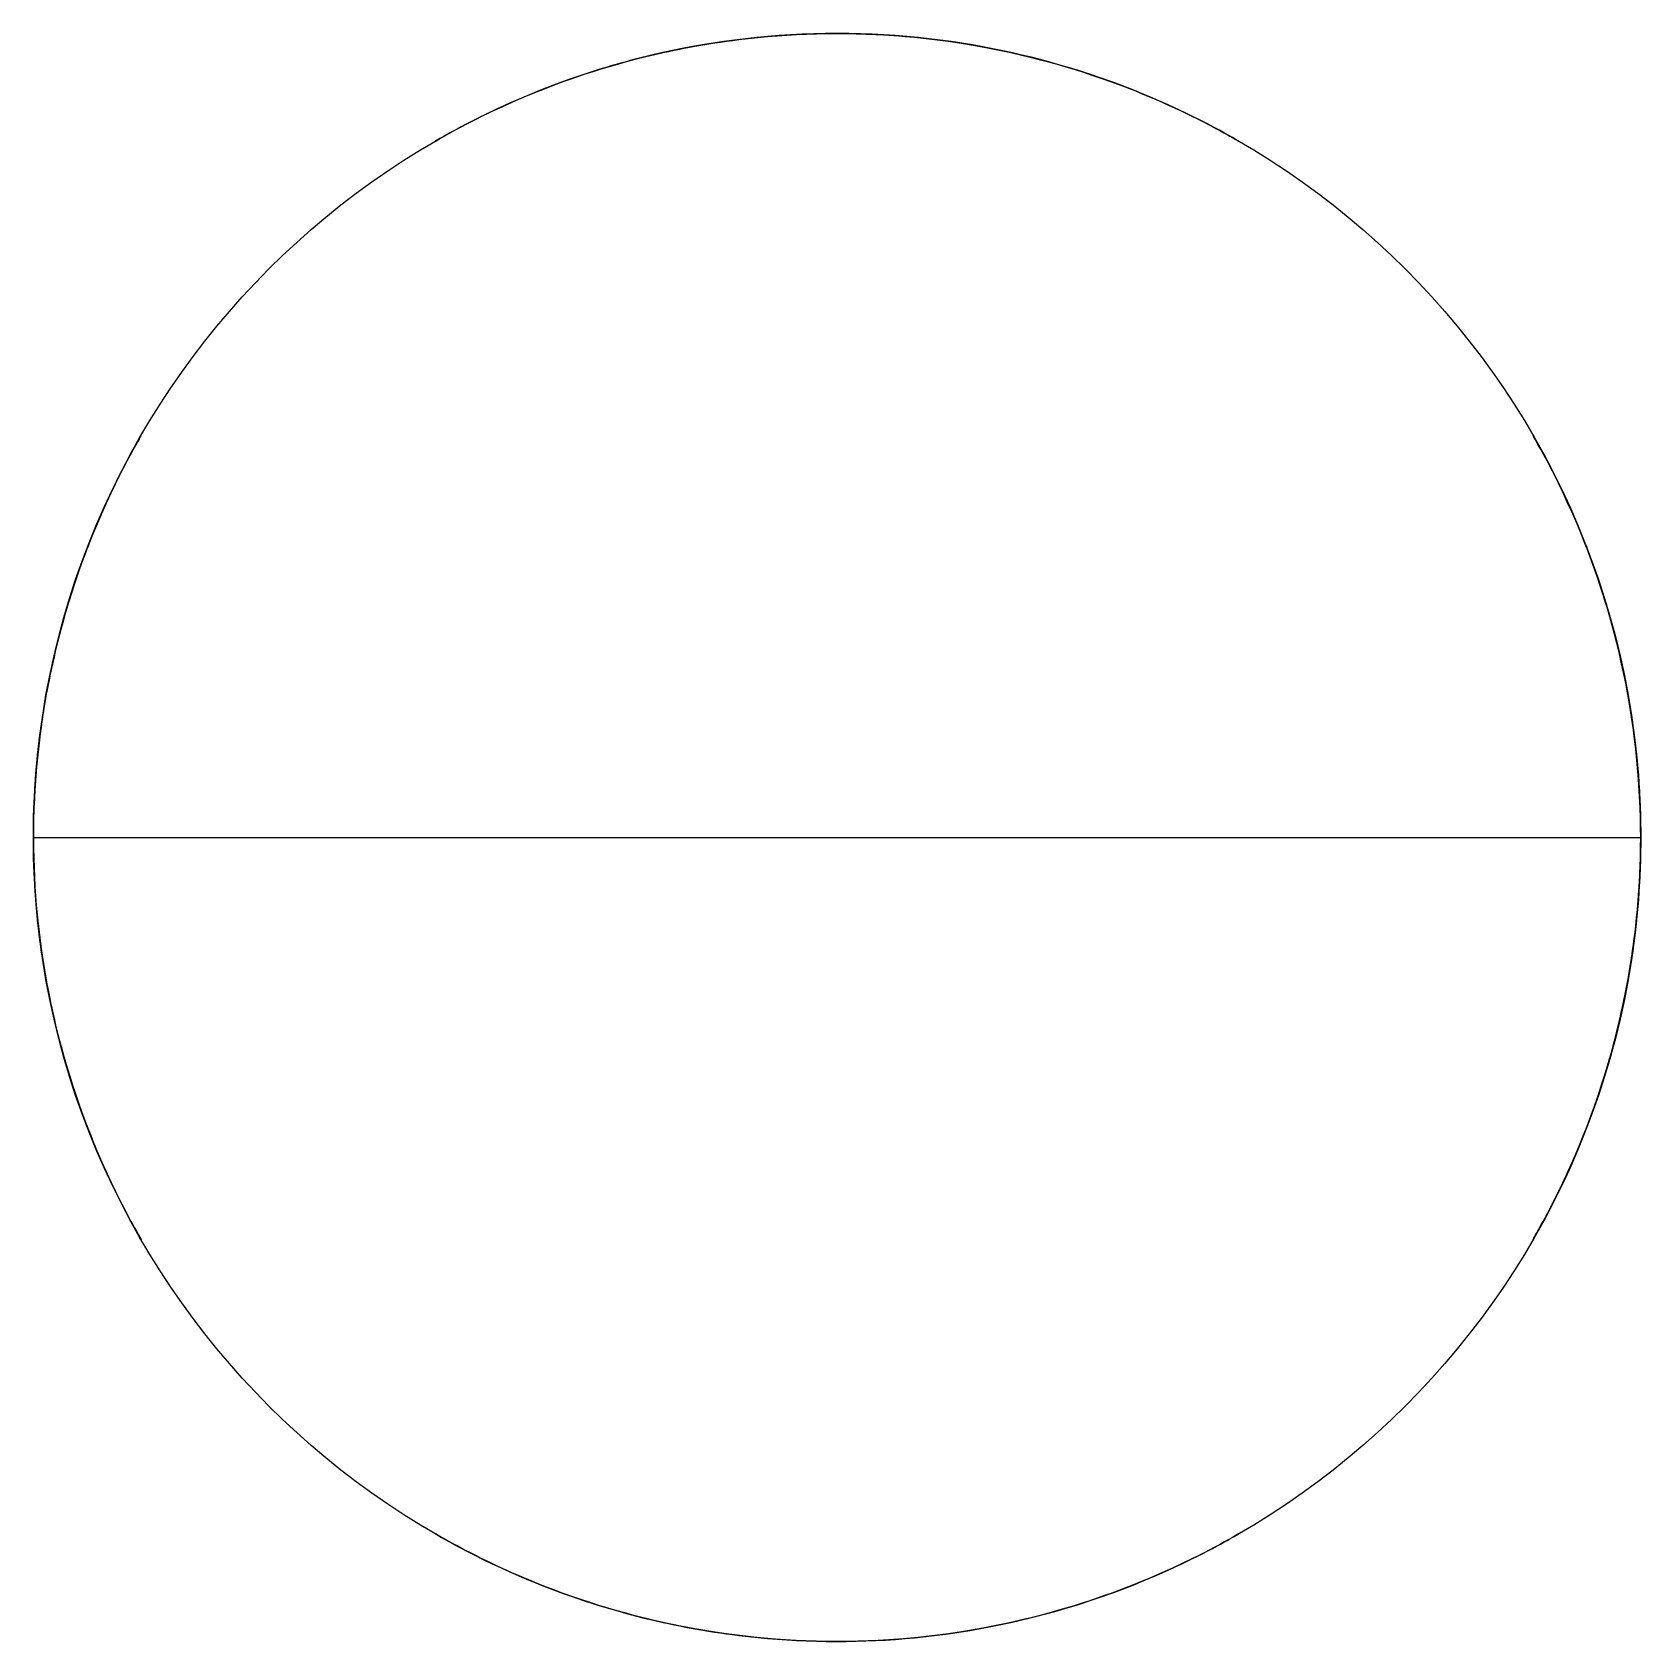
# Model space of a CAD drawing. Header units: millimetres. Extents: x -62 to 62, y -52 to 52.
# Drawn here: x -4.01 to 4, y -4.01 to 4.01 of the extents above; entities that cross this region are included whole.
import ezdxf

# ---------------------------------------------------------------- set-up
doc = ezdxf.new("R2010")
doc.units = ezdxf.units.MM
doc.layers.add('Part', color=7, linetype='CONTINUOUS')

msp = doc.modelspace()

# ---------------------------------------------------------------- linework, layer by layer
at = {"layer": 'Part'}
for p, q in [((-4, 0, 293.5), (4, 0, 293.5)), ((-4, 0, 293.5), (4, 0, 293.5)), ((-4, 0, 12.5), (4, 0, 12.5)), ((-4, 0, 12.5), (4, 0, 12.5)), ((4, 0, 185), (4, 0, 271)), ((4, 0, 275), (4, 0, 290.5)), ((4, 0, 293.5), (4, 0, 300)), ((4, 0, 293.5), (4, 0, 300)), ((4, 0, 275), (4, 0, 290.5)), ((4, 0, 185), (4, 0, 271)), ((4, 0, 12.5), (4, 0, 181)), ((4, 0), (4, 0, 9.5)), ((4, 0), (4, 0, 9.5)), ((4, 0, 12.5), (4, 0, 181))]:
    msp.add_line(p, q, dxfattribs=at)
for centre in [(0, 0, 300), (0, 0), (0, 0, 300), (0, 0)]:
    msp.add_circle(centre, 4, dxfattribs=at)
for points, knots in [([(0, 4, 230), (0.3129, 4.0006, 230.0008), (0.619, 3.961, 229.9237), (0.8736, 3.9034, 229.7991), (1.1263, 3.8468, 229.6762), (1.3341, 3.775, 229.5106), (1.4993, 3.7084, 229.3237), (1.8321, 3.5716, 228.9457), (1.9995, 3.4617, 228.4748), (2, 3.4641, 228), (2, 3.4634, 227.676), (1.9212, 3.5121, 227.3531), (1.766, 3.5891, 227.0612), (1.6305, 3.6555, 226.8068), (1.4371, 3.7423, 226.5736), (1.18, 3.822, 226.3852), (0.9613, 3.8897, 226.225), (0.6911, 3.9519, 226.0975), (0.386, 3.9813, 226.0376), (0.1326, 4.0064, 225.987), (-0.1414, 4.0061, 225.9876), (-0.3943, 3.9805, 226.0393), (-0.5636, 3.9631, 226.0741), (-0.7208, 3.938, 226.1268), (-0.866, 3.9051, 226.1972), (-1.1205, 3.8486, 226.3197), (-1.33, 3.7766, 226.4855), (-1.4963, 3.7096, 226.6729), (-1.8311, 3.5723, 227.0514), (-1.9995, 3.4616, 227.5237), (-2, 3.4641, 228), (-2, 3.4635, 228.3203), (-1.923, 3.511, 228.6395), (-1.7712, 3.5865, 228.9288), (-1.6355, 3.6532, 229.1871), (-1.4405, 3.7413, 229.424), (-1.18, 3.822, 229.6148), (-1.0847, 3.8517, 229.6848), (-0.9807, 3.8793, 229.7472), (-0.8679, 3.9047, 229.8019), (-0.6145, 3.9616, 229.9249), (-0.3106, 4.0006, 230.0008), (0, 4, 230)], [0, 0, 0, 0, 0.062618, 0.062618, 0.062618, 0.124634, 0.124634, 0.124634, 0.249849, 0.249849, 0.249849, 0.335343, 0.335343, 0.335343, 0.409931, 0.409931, 0.409931, 0.473657, 0.473657, 0.473657, 0.52676, 0.52676, 0.52676, 0.562109, 0.562109, 0.562109, 0.624384, 0.624384, 0.624384, 0.750016, 0.750016, 0.750016, 0.834565, 0.834565, 0.834565, 0.910148, 0.910148, 0.910148, 0.937795, 0.937795, 0.937795, 1, 1, 1, 1]), ([(0, 4, 230), (0.3129, 4.0006, 230.0008), (0.619, 3.961, 229.9237), (0.8736, 3.9034, 229.7991), (1.1263, 3.8468, 229.6762), (1.3341, 3.775, 229.5106), (1.4993, 3.7084, 229.3237), (1.8321, 3.5716, 228.9457), (1.9995, 3.4617, 228.4748), (2, 3.4641, 228), (2, 3.4634, 227.676), (1.9212, 3.5121, 227.3531), (1.766, 3.5891, 227.0612), (1.6305, 3.6555, 226.8068), (1.4371, 3.7423, 226.5736), (1.18, 3.822, 226.3852), (0.9613, 3.8897, 226.225), (0.6911, 3.9519, 226.0975), (0.386, 3.9813, 226.0376), (0.1326, 4.0064, 225.987), (-0.1414, 4.0061, 225.9876), (-0.3943, 3.9805, 226.0393), (-0.5636, 3.9631, 226.0741), (-0.7208, 3.938, 226.1268), (-0.866, 3.9051, 226.1972), (-1.1205, 3.8486, 226.3197), (-1.33, 3.7766, 226.4855), (-1.4963, 3.7096, 226.6729), (-1.8311, 3.5723, 227.0514), (-1.9995, 3.4616, 227.5237), (-2, 3.4641, 228), (-2, 3.4635, 228.3203), (-1.923, 3.511, 228.6395), (-1.7712, 3.5865, 228.9288), (-1.6355, 3.6532, 229.1871), (-1.4405, 3.7413, 229.424), (-1.18, 3.822, 229.6148), (-1.0847, 3.8517, 229.6848), (-0.9807, 3.8793, 229.7472), (-0.8679, 3.9047, 229.8019), (-0.6145, 3.9616, 229.9249), (-0.3106, 4.0006, 230.0008), (0, 4, 230)], [0, 0, 0, 0, 0.062618, 0.062618, 0.062618, 0.124634, 0.124634, 0.124634, 0.249849, 0.249849, 0.249849, 0.335343, 0.335343, 0.335343, 0.409931, 0.409931, 0.409931, 0.473657, 0.473657, 0.473657, 0.52676, 0.52676, 0.52676, 0.562109, 0.562109, 0.562109, 0.624384, 0.624384, 0.624384, 0.750016, 0.750016, 0.750016, 0.834565, 0.834565, 0.834565, 0.910148, 0.910148, 0.910148, 0.937795, 0.937795, 0.937795, 1, 1, 1, 1]), ([(-4, 0, 185), (-4.0006, -0.3129, 185.0008), (-3.961, -0.619, 184.9237), (-3.9034, -0.8736, 184.7991), (-3.8468, -1.1263, 184.6762), (-3.775, -1.3341, 184.5106), (-3.7084, -1.4993, 184.3237), (-3.5716, -1.8321, 183.9457), (-3.4617, -1.9995, 183.4748), (-3.4641, -2, 183), (-3.4635, -2, 182.6797), (-3.511, -1.923, 182.3605), (-3.5865, -1.7712, 182.0712), (-3.6532, -1.6355, 181.8129), (-3.7413, -1.4405, 181.576), (-3.822, -1.18, 181.3852), (-3.8897, -0.9613, 181.225), (-3.9519, -0.6911, 181.0975), (-3.9813, -0.386, 181.0376), (-4.0057, -0.1391, 180.9884), (-4.0062, 0.1273, 180.9875), (-3.9824, 0.3748, 181.0354), (-3.9376, 0.8492, 181.1267), (-3.817, 1.2288, 181.3731), (-3.712, 1.4904, 181.6663), (-3.5736, 1.8291, 182.0459), (-3.4616, 1.9995, 182.521), (-3.4641, 2, 183), (-3.4635, 2, 183.3203), (-3.511, 1.923, 183.6395), (-3.5865, 1.7712, 183.9288), (-3.6532, 1.6355, 184.1871), (-3.7413, 1.4405, 184.424), (-3.822, 1.18, 184.6148), (-3.8517, 1.0847, 184.6848), (-3.8793, 0.9807, 184.7472), (-3.9047, 0.8679, 184.8019), (-3.9616, 0.6145, 184.9249), (-4.0006, 0.3106, 185.0008), (-4, 0, 185)], [0, 0, 0, 0, 0.06262, 0.06262, 0.06262, 0.124637, 0.124637, 0.124637, 0.249854, 0.249854, 0.249854, 0.33438, 0.33438, 0.33438, 0.409941, 0.409941, 0.409941, 0.47367, 0.47367, 0.47367, 0.525408, 0.525408, 0.525408, 0.623666, 0.623666, 0.623666, 0.750025, 0.750025, 0.750025, 0.834571, 0.834571, 0.834571, 0.910151, 0.910151, 0.910151, 0.937797, 0.937797, 0.937797, 1, 1, 1, 1]), ([(-4, 0, 275), (-4.0006, -0.3129, 275.0008), (-3.961, -0.619, 274.9237), (-3.9034, -0.8736, 274.7991), (-3.8468, -1.1263, 274.6762), (-3.775, -1.3341, 274.5106), (-3.7084, -1.4993, 274.3237), (-3.5716, -1.8321, 273.9457), (-3.4617, -1.9995, 273.4748), (-3.4641, -2, 273), (-3.4635, -2, 272.6797), (-3.511, -1.923, 272.3605), (-3.5865, -1.7712, 272.0712), (-3.6532, -1.6355, 271.8129), (-3.7413, -1.4405, 271.576), (-3.822, -1.18, 271.3852), (-3.8897, -0.9613, 271.225), (-3.9519, -0.6911, 271.0975), (-3.9813, -0.386, 271.0376), (-4.0057, -0.1391, 270.9884), (-4.0062, 0.1273, 270.9875), (-3.9824, 0.3748, 271.0354), (-3.9376, 0.8492, 271.1267), (-3.817, 1.2288, 271.3731), (-3.712, 1.4904, 271.6663), (-3.5736, 1.8291, 272.0459), (-3.4616, 1.9995, 272.521), (-3.4641, 2, 273), (-3.4635, 2, 273.3203), (-3.511, 1.923, 273.6395), (-3.5865, 1.7712, 273.9288), (-3.6532, 1.6355, 274.1871), (-3.7413, 1.4405, 274.424), (-3.822, 1.18, 274.6148), (-3.8517, 1.0847, 274.6848), (-3.8793, 0.9807, 274.7472), (-3.9047, 0.8679, 274.8019), (-3.9616, 0.6145, 274.9249), (-4.0006, 0.3106, 275.0008), (-4, 0, 275)], [0, 0, 0, 0, 0.06262, 0.06262, 0.06262, 0.124637, 0.124637, 0.124637, 0.249854, 0.249854, 0.249854, 0.33438, 0.33438, 0.33438, 0.409941, 0.409941, 0.409941, 0.47367, 0.47367, 0.47367, 0.525408, 0.525408, 0.525408, 0.623666, 0.623666, 0.623666, 0.750025, 0.750025, 0.750025, 0.834571, 0.834571, 0.834571, 0.910151, 0.910151, 0.910151, 0.937797, 0.937797, 0.937797, 1, 1, 1, 1]), ([(-4, 0, 185), (-4.0006, -0.3129, 185.0008), (-3.961, -0.619, 184.9237), (-3.9034, -0.8736, 184.7991), (-3.8468, -1.1263, 184.6762), (-3.775, -1.3341, 184.5106), (-3.7084, -1.4993, 184.3237), (-3.5716, -1.8321, 183.9457), (-3.4617, -1.9995, 183.4748), (-3.4641, -2, 183), (-3.4635, -2, 182.6797), (-3.511, -1.923, 182.3605), (-3.5865, -1.7712, 182.0712), (-3.6532, -1.6355, 181.8129), (-3.7413, -1.4405, 181.576), (-3.822, -1.18, 181.3852), (-3.8897, -0.9613, 181.225), (-3.9519, -0.6911, 181.0975), (-3.9813, -0.386, 181.0376), (-4.0057, -0.1391, 180.9884), (-4.0062, 0.1273, 180.9875), (-3.9824, 0.3748, 181.0354), (-3.9376, 0.8492, 181.1267), (-3.817, 1.2288, 181.3731), (-3.712, 1.4904, 181.6663), (-3.5736, 1.8291, 182.0459), (-3.4616, 1.9995, 182.521), (-3.4641, 2, 183), (-3.4635, 2, 183.3203), (-3.511, 1.923, 183.6395), (-3.5865, 1.7712, 183.9288), (-3.6532, 1.6355, 184.1871), (-3.7413, 1.4405, 184.424), (-3.822, 1.18, 184.6148), (-3.8517, 1.0847, 184.6848), (-3.8793, 0.9807, 184.7472), (-3.9047, 0.8679, 184.8019), (-3.9616, 0.6145, 184.9249), (-4.0006, 0.3106, 185.0008), (-4, 0, 185)], [0, 0, 0, 0, 0.06262, 0.06262, 0.06262, 0.124637, 0.124637, 0.124637, 0.249854, 0.249854, 0.249854, 0.33438, 0.33438, 0.33438, 0.409941, 0.409941, 0.409941, 0.47367, 0.47367, 0.47367, 0.525408, 0.525408, 0.525408, 0.623666, 0.623666, 0.623666, 0.750025, 0.750025, 0.750025, 0.834571, 0.834571, 0.834571, 0.910151, 0.910151, 0.910151, 0.937797, 0.937797, 0.937797, 1, 1, 1, 1]), ([(-4, 0, 275), (-4.0006, -0.3129, 275.0008), (-3.961, -0.619, 274.9237), (-3.9034, -0.8736, 274.7991), (-3.8468, -1.1263, 274.6762), (-3.775, -1.3341, 274.5106), (-3.7084, -1.4993, 274.3237), (-3.5716, -1.8321, 273.9457), (-3.4617, -1.9995, 273.4748), (-3.4641, -2, 273), (-3.4635, -2, 272.6797), (-3.511, -1.923, 272.3605), (-3.5865, -1.7712, 272.0712), (-3.6532, -1.6355, 271.8129), (-3.7413, -1.4405, 271.576), (-3.822, -1.18, 271.3852), (-3.8897, -0.9613, 271.225), (-3.9519, -0.6911, 271.0975), (-3.9813, -0.386, 271.0376), (-4.0057, -0.1391, 270.9884), (-4.0062, 0.1273, 270.9875), (-3.9824, 0.3748, 271.0354), (-3.9376, 0.8492, 271.1267), (-3.817, 1.2288, 271.3731), (-3.712, 1.4904, 271.6663), (-3.5736, 1.8291, 272.0459), (-3.4616, 1.9995, 272.521), (-3.4641, 2, 273), (-3.4635, 2, 273.3203), (-3.511, 1.923, 273.6395), (-3.5865, 1.7712, 273.9288), (-3.6532, 1.6355, 274.1871), (-3.7413, 1.4405, 274.424), (-3.822, 1.18, 274.6148), (-3.8517, 1.0847, 274.6848), (-3.8793, 0.9807, 274.7472), (-3.9047, 0.8679, 274.8019), (-3.9616, 0.6145, 274.9249), (-4.0006, 0.3106, 275.0008), (-4, 0, 275)], [0, 0, 0, 0, 0.06262, 0.06262, 0.06262, 0.124637, 0.124637, 0.124637, 0.249854, 0.249854, 0.249854, 0.33438, 0.33438, 0.33438, 0.409941, 0.409941, 0.409941, 0.47367, 0.47367, 0.47367, 0.525408, 0.525408, 0.525408, 0.623666, 0.623666, 0.623666, 0.750025, 0.750025, 0.750025, 0.834571, 0.834571, 0.834571, 0.910151, 0.910151, 0.910151, 0.937797, 0.937797, 0.937797, 1, 1, 1, 1]), ([(4, 0, 271), (4.0006, 0.3129, 270.9992), (3.961, 0.619, 271.0763), (3.9034, 0.8736, 271.2009), (3.8468, 1.1263, 271.3238), (3.775, 1.3341, 271.4894), (3.7084, 1.4993, 271.6763), (3.5716, 1.8321, 272.0543), (3.4617, 1.9995, 272.5252), (3.4641, 2, 273), (3.4635, 2, 273.3203), (3.511, 1.923, 273.6395), (3.5865, 1.7712, 273.9288), (3.6532, 1.6355, 274.1871), (3.7413, 1.4405, 274.424), (3.822, 1.18, 274.6148), (3.8517, 1.0847, 274.6848), (3.8793, 0.9807, 274.7472), (3.9047, 0.8679, 274.8019), (3.9616, 0.6145, 274.9249), (4.0006, 0.3106, 275.0008), (4, 0, 275)], [0, 0, 0, 0, 0.125297, 0.125297, 0.125297, 0.249389, 0.249389, 0.249389, 0.49994, 0.49994, 0.49994, 0.66907, 0.66907, 0.66907, 0.820263, 0.820263, 0.820263, 0.875567, 0.875567, 0.875567, 1, 1, 1, 1]), ([(4, 0, 181), (4.0006, 0.3129, 180.9992), (3.961, 0.619, 181.0763), (3.9034, 0.8736, 181.2009), (3.8468, 1.1263, 181.3238), (3.775, 1.3341, 181.4894), (3.7084, 1.4993, 181.6763), (3.5716, 1.8321, 182.0543), (3.4617, 1.9995, 182.5252), (3.4641, 2, 183), (3.4635, 2, 183.3203), (3.511, 1.923, 183.6395), (3.5865, 1.7712, 183.9288), (3.6532, 1.6355, 184.1871), (3.7413, 1.4405, 184.424), (3.822, 1.18, 184.6148), (3.8517, 1.0847, 184.6848), (3.8793, 0.9807, 184.7472), (3.9047, 0.8679, 184.8019), (3.9616, 0.6145, 184.9249), (4.0006, 0.3106, 185.0008), (4, 0, 185)], [0, 0, 0, 0, 0.125297, 0.125297, 0.125297, 0.249389, 0.249389, 0.249389, 0.49994, 0.49994, 0.49994, 0.66907, 0.66907, 0.66907, 0.820263, 0.820263, 0.820263, 0.875567, 0.875567, 0.875567, 1, 1, 1, 1]), ([(4, 0, 271), (4.0006, 0.3129, 270.9992), (3.961, 0.619, 271.0763), (3.9034, 0.8736, 271.2009), (3.8468, 1.1263, 271.3238), (3.775, 1.3341, 271.4894), (3.7084, 1.4993, 271.6763), (3.5716, 1.8321, 272.0543), (3.4617, 1.9995, 272.5252), (3.4641, 2, 273), (3.4635, 2, 273.3203), (3.511, 1.923, 273.6395), (3.5865, 1.7712, 273.9288), (3.6532, 1.6355, 274.1871), (3.7413, 1.4405, 274.424), (3.822, 1.18, 274.6148), (3.8517, 1.0847, 274.6848), (3.8793, 0.9807, 274.7472), (3.9047, 0.8679, 274.8019), (3.9616, 0.6145, 274.9249), (4.0006, 0.3106, 275.0008), (4, 0, 275)], [0, 0, 0, 0, 0.125297, 0.125297, 0.125297, 0.249389, 0.249389, 0.249389, 0.49994, 0.49994, 0.49994, 0.66907, 0.66907, 0.66907, 0.820263, 0.820263, 0.820263, 0.875567, 0.875567, 0.875567, 1, 1, 1, 1]), ([(4, 0, 181), (4.0006, 0.3129, 180.9992), (3.961, 0.619, 181.0763), (3.9034, 0.8736, 181.2009), (3.8468, 1.1263, 181.3238), (3.775, 1.3341, 181.4894), (3.7084, 1.4993, 181.6763), (3.5716, 1.8321, 182.0543), (3.4617, 1.9995, 182.5252), (3.4641, 2, 183), (3.4635, 2, 183.3203), (3.511, 1.923, 183.6395), (3.5865, 1.7712, 183.9288), (3.6532, 1.6355, 184.1871), (3.7413, 1.4405, 184.424), (3.822, 1.18, 184.6148), (3.8517, 1.0847, 184.6848), (3.8793, 0.9807, 184.7472), (3.9047, 0.8679, 184.8019), (3.9616, 0.6145, 184.9249), (4.0006, 0.3106, 185.0008), (4, 0, 185)], [0, 0, 0, 0, 0.125297, 0.125297, 0.125297, 0.249389, 0.249389, 0.249389, 0.49994, 0.49994, 0.49994, 0.66907, 0.66907, 0.66907, 0.820263, 0.820263, 0.820263, 0.875567, 0.875567, 0.875567, 1, 1, 1, 1]), ([(-4, 0, 9.5), (-4.0005, 0.2627, 9.4992), (-3.9723, 0.5195, 9.5717), (-3.9331, 0.7287, 9.6889), (-3.9003, 0.8971, 9.7845), (-3.8663, 1.0376, 9.9007), (-3.831, 1.1504, 10.0374), (-3.7596, 1.3843, 10.3177), (-3.7069, 1.4998, 10.659), (-3.7081, 1.5, 11), (-3.7069, 1.4998, 11.3452), (-3.761, 1.3814, 11.6908), (-3.8336, 1.1416, 11.973), (-3.8686, 1.0289, 12.1071), (-3.9021, 0.8892, 12.2209), (-3.9342, 0.7224, 12.3146), (-3.9729, 0.5145, 12.4298), (-4.0005, 0.2601, 12.5007), (-4, 0, 12.5)], [0, 0, 0, 0, 0.144181, 0.144181, 0.144181, 0.259875, 0.259875, 0.259875, 0.499979, 0.499979, 0.499979, 0.74307, 0.74307, 0.74307, 0.857228, 0.857228, 0.857228, 1, 1, 1, 1]), ([(-4, 0, 290.5), (-4.0005, 0.2627, 290.4992), (-3.9723, 0.5195, 290.5717), (-3.9331, 0.7287, 290.6889), (-3.9003, 0.8971, 290.7845), (-3.8663, 1.0376, 290.9007), (-3.831, 1.1504, 291.0374), (-3.7596, 1.3843, 291.3177), (-3.7069, 1.4998, 291.659), (-3.7081, 1.5, 292), (-3.7069, 1.4998, 292.3452), (-3.761, 1.3814, 292.6908), (-3.8336, 1.1416, 292.973), (-3.8686, 1.0289, 293.1071), (-3.9021, 0.8892, 293.2209), (-3.9342, 0.7224, 293.3146), (-3.9729, 0.5145, 293.4298), (-4.0005, 0.2601, 293.5007), (-4, 0, 293.5)], [0, 0, 0, 0, 0.144181, 0.144181, 0.144181, 0.259875, 0.259875, 0.259875, 0.499979, 0.499979, 0.499979, 0.74307, 0.74307, 0.74307, 0.857228, 0.857228, 0.857228, 1, 1, 1, 1]), ([(-4, 0, 290.5), (-4.0005, 0.2627, 290.4992), (-3.9723, 0.5195, 290.5717), (-3.9331, 0.7287, 290.6889), (-3.9003, 0.8971, 290.7845), (-3.8663, 1.0376, 290.9007), (-3.831, 1.1504, 291.0374), (-3.7596, 1.3843, 291.3177), (-3.7069, 1.4998, 291.659), (-3.7081, 1.5, 292), (-3.7069, 1.4998, 292.3452), (-3.761, 1.3814, 292.6908), (-3.8336, 1.1416, 292.973), (-3.8686, 1.0289, 293.1071), (-3.9021, 0.8892, 293.2209), (-3.9342, 0.7224, 293.3146), (-3.9729, 0.5145, 293.4298), (-4.0005, 0.2601, 293.5007), (-4, 0, 293.5)], [0, 0, 0, 0, 0.144181, 0.144181, 0.144181, 0.259875, 0.259875, 0.259875, 0.499979, 0.499979, 0.499979, 0.74307, 0.74307, 0.74307, 0.857228, 0.857228, 0.857228, 1, 1, 1, 1]), ([(-4, 0, 9.5), (-4.0005, 0.2627, 9.4992), (-3.9723, 0.5195, 9.5717), (-3.9331, 0.7287, 9.6889), (-3.9003, 0.8971, 9.7845), (-3.8663, 1.0376, 9.9007), (-3.831, 1.1504, 10.0374), (-3.7596, 1.3843, 10.3177), (-3.7069, 1.4998, 10.659), (-3.7081, 1.5, 11), (-3.7069, 1.4998, 11.3452), (-3.761, 1.3814, 11.6908), (-3.8336, 1.1416, 11.973), (-3.8686, 1.0289, 12.1071), (-3.9021, 0.8892, 12.2209), (-3.9342, 0.7224, 12.3146), (-3.9729, 0.5145, 12.4298), (-4.0005, 0.2601, 12.5007), (-4, 0, 12.5)], [0, 0, 0, 0, 0.144181, 0.144181, 0.144181, 0.259875, 0.259875, 0.259875, 0.499979, 0.499979, 0.499979, 0.74307, 0.74307, 0.74307, 0.857228, 0.857228, 0.857228, 1, 1, 1, 1]), ([(4, 0, 290.5), (4.0005, 0.2627, 290.4992), (3.9723, 0.5195, 290.5717), (3.9331, 0.7287, 290.6889), (3.9003, 0.8971, 290.7845), (3.8663, 1.0376, 290.9007), (3.831, 1.1504, 291.0374), (3.7596, 1.3843, 291.3177), (3.7069, 1.4998, 291.659), (3.7081, 1.5, 292), (3.7069, 1.4998, 292.3452), (3.761, 1.3814, 292.6908), (3.8336, 1.1416, 292.973), (3.8686, 1.0289, 293.1071), (3.9021, 0.8892, 293.2209), (3.9342, 0.7224, 293.3146), (3.9729, 0.5145, 293.4298), (4.0005, 0.2601, 293.5007), (4, 0, 293.5)], [0, 0, 0, 0, 0.144181, 0.144181, 0.144181, 0.259875, 0.259875, 0.259875, 0.499979, 0.499979, 0.499979, 0.74307, 0.74307, 0.74307, 0.857228, 0.857228, 0.857228, 1, 1, 1, 1]), ([(4, 0, 9.5), (4.0005, 0.2627, 9.4992), (3.9723, 0.5195, 9.5717), (3.9331, 0.7287, 9.6889), (3.9003, 0.8971, 9.7845), (3.8663, 1.0376, 9.9007), (3.831, 1.1504, 10.0374), (3.7596, 1.3843, 10.3177), (3.7069, 1.4998, 10.659), (3.7081, 1.5, 11), (3.7069, 1.4998, 11.3452), (3.761, 1.3814, 11.6908), (3.8336, 1.1416, 11.973), (3.8686, 1.0289, 12.1071), (3.9021, 0.8892, 12.2209), (3.9342, 0.7224, 12.3146), (3.9729, 0.5145, 12.4298), (4.0005, 0.2601, 12.5007), (4, 0, 12.5)], [0, 0, 0, 0, 0.144181, 0.144181, 0.144181, 0.259875, 0.259875, 0.259875, 0.499979, 0.499979, 0.499979, 0.74307, 0.74307, 0.74307, 0.857228, 0.857228, 0.857228, 1, 1, 1, 1]), ([(4, 0, 290.5), (4.0005, 0.2627, 290.4992), (3.9723, 0.5195, 290.5717), (3.9331, 0.7287, 290.6889), (3.9003, 0.8971, 290.7845), (3.8663, 1.0376, 290.9007), (3.831, 1.1504, 291.0374), (3.7596, 1.3843, 291.3177), (3.7069, 1.4998, 291.659), (3.7081, 1.5, 292), (3.7069, 1.4998, 292.3452), (3.761, 1.3814, 292.6908), (3.8336, 1.1416, 292.973), (3.8686, 1.0289, 293.1071), (3.9021, 0.8892, 293.2209), (3.9342, 0.7224, 293.3146), (3.9729, 0.5145, 293.4298), (4.0005, 0.2601, 293.5007), (4, 0, 293.5)], [0, 0, 0, 0, 0.144181, 0.144181, 0.144181, 0.259875, 0.259875, 0.259875, 0.499979, 0.499979, 0.499979, 0.74307, 0.74307, 0.74307, 0.857228, 0.857228, 0.857228, 1, 1, 1, 1]), ([(4, 0, 9.5), (4.0005, 0.2627, 9.4992), (3.9723, 0.5195, 9.5717), (3.9331, 0.7287, 9.6889), (3.9003, 0.8971, 9.7845), (3.8663, 1.0376, 9.9007), (3.831, 1.1504, 10.0374), (3.7596, 1.3843, 10.3177), (3.7069, 1.4998, 10.659), (3.7081, 1.5, 11), (3.7069, 1.4998, 11.3452), (3.761, 1.3814, 11.6908), (3.8336, 1.1416, 11.973), (3.8686, 1.0289, 12.1071), (3.9021, 0.8892, 12.2209), (3.9342, 0.7224, 12.3146), (3.9729, 0.5145, 12.4298), (4.0005, 0.2601, 12.5007), (4, 0, 12.5)], [0, 0, 0, 0, 0.144181, 0.144181, 0.144181, 0.259875, 0.259875, 0.259875, 0.499979, 0.499979, 0.499979, 0.74307, 0.74307, 0.74307, 0.857228, 0.857228, 0.857228, 1, 1, 1, 1]), ([(-4, 0, 12.5), (-4.0005, -0.2627, 12.5008), (-3.9723, -0.5195, 12.4283), (-3.9331, -0.7287, 12.3111), (-3.9003, -0.8971, 12.2155), (-3.8663, -1.0376, 12.0993), (-3.831, -1.1504, 11.9626), (-3.7596, -1.3843, 11.6823), (-3.7069, -1.4998, 11.341), (-3.7081, -1.5, 11), (-3.7069, -1.4998, 10.6548), (-3.761, -1.3814, 10.3092), (-3.8336, -1.1416, 10.027), (-3.8686, -1.0289, 9.8929), (-3.9021, -0.8892, 9.7791), (-3.9342, -0.7224, 9.6854), (-3.9729, -0.5145, 9.5702), (-4.0005, -0.2601, 9.4993), (-4, 0, 9.5)], [0, 0, 0, 0, 0.144181, 0.144181, 0.144181, 0.259875, 0.259875, 0.259875, 0.499979, 0.499979, 0.499979, 0.74307, 0.74307, 0.74307, 0.857228, 0.857228, 0.857228, 1, 1, 1, 1]), ([(-4, 0, 293.5), (-4.0005, -0.2627, 293.5008), (-3.9723, -0.5195, 293.4283), (-3.9331, -0.7287, 293.3111), (-3.9003, -0.8971, 293.2155), (-3.8663, -1.0376, 293.0993), (-3.831, -1.1504, 292.9626), (-3.7596, -1.3843, 292.6823), (-3.7069, -1.4998, 292.341), (-3.7081, -1.5, 292), (-3.7069, -1.4998, 291.6548), (-3.761, -1.3814, 291.3092), (-3.8336, -1.1416, 291.027), (-3.8686, -1.0289, 290.8929), (-3.9021, -0.8892, 290.7791), (-3.9342, -0.7224, 290.6854), (-3.9729, -0.5145, 290.5702), (-4.0005, -0.2601, 290.4993), (-4, 0, 290.5)], [0, 0, 0, 0, 0.144181, 0.144181, 0.144181, 0.259875, 0.259875, 0.259875, 0.499979, 0.499979, 0.499979, 0.74307, 0.74307, 0.74307, 0.857228, 0.857228, 0.857228, 1, 1, 1, 1]), ([(-4, 0, 293.5), (-4.0005, -0.2627, 293.5008), (-3.9723, -0.5195, 293.4283), (-3.9331, -0.7287, 293.3111), (-3.9003, -0.8971, 293.2155), (-3.8663, -1.0376, 293.0993), (-3.831, -1.1504, 292.9626), (-3.7596, -1.3843, 292.6823), (-3.7069, -1.4998, 292.341), (-3.7081, -1.5, 292), (-3.7069, -1.4998, 291.6548), (-3.761, -1.3814, 291.3092), (-3.8336, -1.1416, 291.027), (-3.8686, -1.0289, 290.8929), (-3.9021, -0.8892, 290.7791), (-3.9342, -0.7224, 290.6854), (-3.9729, -0.5145, 290.5702), (-4.0005, -0.2601, 290.4993), (-4, 0, 290.5)], [0, 0, 0, 0, 0.144181, 0.144181, 0.144181, 0.259875, 0.259875, 0.259875, 0.499979, 0.499979, 0.499979, 0.74307, 0.74307, 0.74307, 0.857228, 0.857228, 0.857228, 1, 1, 1, 1]), ([(-4, 0, 12.5), (-4.0005, -0.2627, 12.5008), (-3.9723, -0.5195, 12.4283), (-3.9331, -0.7287, 12.3111), (-3.9003, -0.8971, 12.2155), (-3.8663, -1.0376, 12.0993), (-3.831, -1.1504, 11.9626), (-3.7596, -1.3843, 11.6823), (-3.7069, -1.4998, 11.341), (-3.7081, -1.5, 11), (-3.7069, -1.4998, 10.6548), (-3.761, -1.3814, 10.3092), (-3.8336, -1.1416, 10.027), (-3.8686, -1.0289, 9.8929), (-3.9021, -0.8892, 9.7791), (-3.9342, -0.7224, 9.6854), (-3.9729, -0.5145, 9.5702), (-4.0005, -0.2601, 9.4993), (-4, 0, 9.5)], [0, 0, 0, 0, 0.144181, 0.144181, 0.144181, 0.259875, 0.259875, 0.259875, 0.499979, 0.499979, 0.499979, 0.74307, 0.74307, 0.74307, 0.857228, 0.857228, 0.857228, 1, 1, 1, 1]), ([(4, 0, 275), (4.0006, -0.3129, 275.0008), (3.961, -0.619, 274.9237), (3.9034, -0.8736, 274.7991), (3.8468, -1.1263, 274.6762), (3.775, -1.3341, 274.5106), (3.7084, -1.4993, 274.3237), (3.5716, -1.8321, 273.9457), (3.4617, -1.9995, 273.4748), (3.4641, -2, 273), (3.4635, -2, 272.6797), (3.511, -1.923, 272.3605), (3.5865, -1.7712, 272.0712), (3.6532, -1.6355, 271.8129), (3.7413, -1.4405, 271.576), (3.822, -1.18, 271.3852), (3.8517, -1.0847, 271.3152), (3.8793, -0.9807, 271.2528), (3.9047, -0.8679, 271.1981), (3.9616, -0.6145, 271.0751), (4.0006, -0.3106, 270.9992), (4, 0, 271)], [0, 0, 0, 0, 0.125297, 0.125297, 0.125297, 0.249389, 0.249389, 0.249389, 0.499941, 0.499941, 0.499941, 0.66907, 0.66907, 0.66907, 0.820263, 0.820263, 0.820263, 0.875567, 0.875567, 0.875567, 1, 1, 1, 1]), ([(4, 0, 185), (4.0006, -0.3129, 185.0008), (3.961, -0.619, 184.9237), (3.9034, -0.8736, 184.7991), (3.8468, -1.1263, 184.6762), (3.775, -1.3341, 184.5106), (3.7084, -1.4993, 184.3237), (3.5716, -1.8321, 183.9457), (3.4617, -1.9995, 183.4748), (3.4641, -2, 183), (3.4635, -2, 182.6797), (3.511, -1.923, 182.3605), (3.5865, -1.7712, 182.0712), (3.6532, -1.6355, 181.8129), (3.7413, -1.4405, 181.576), (3.822, -1.18, 181.3852), (3.8517, -1.0847, 181.3152), (3.8793, -0.9807, 181.2528), (3.9047, -0.8679, 181.1981), (3.9616, -0.6145, 181.0751), (4.0006, -0.3106, 180.9992), (4, 0, 181)], [0, 0, 0, 0, 0.125297, 0.125297, 0.125297, 0.249389, 0.249389, 0.249389, 0.49994, 0.49994, 0.49994, 0.66907, 0.66907, 0.66907, 0.820263, 0.820263, 0.820263, 0.875567, 0.875567, 0.875567, 1, 1, 1, 1]), ([(4, 0, 275), (4.0006, -0.3129, 275.0008), (3.961, -0.619, 274.9237), (3.9034, -0.8736, 274.7991), (3.8468, -1.1263, 274.6762), (3.775, -1.3341, 274.5106), (3.7084, -1.4993, 274.3237), (3.5716, -1.8321, 273.9457), (3.4617, -1.9995, 273.4748), (3.4641, -2, 273), (3.4635, -2, 272.6797), (3.511, -1.923, 272.3605), (3.5865, -1.7712, 272.0712), (3.6532, -1.6355, 271.8129), (3.7413, -1.4405, 271.576), (3.822, -1.18, 271.3852), (3.8517, -1.0847, 271.3152), (3.8793, -0.9807, 271.2528), (3.9047, -0.8679, 271.1981), (3.9616, -0.6145, 271.0751), (4.0006, -0.3106, 270.9992), (4, 0, 271)], [0, 0, 0, 0, 0.125297, 0.125297, 0.125297, 0.249389, 0.249389, 0.249389, 0.499941, 0.499941, 0.499941, 0.66907, 0.66907, 0.66907, 0.820263, 0.820263, 0.820263, 0.875567, 0.875567, 0.875567, 1, 1, 1, 1]), ([(4, 0, 185), (4.0006, -0.3129, 185.0008), (3.961, -0.619, 184.9237), (3.9034, -0.8736, 184.7991), (3.8468, -1.1263, 184.6762), (3.775, -1.3341, 184.5106), (3.7084, -1.4993, 184.3237), (3.5716, -1.8321, 183.9457), (3.4617, -1.9995, 183.4748), (3.4641, -2, 183), (3.4635, -2, 182.6797), (3.511, -1.923, 182.3605), (3.5865, -1.7712, 182.0712), (3.6532, -1.6355, 181.8129), (3.7413, -1.4405, 181.576), (3.822, -1.18, 181.3852), (3.8517, -1.0847, 181.3152), (3.8793, -0.9807, 181.2528), (3.9047, -0.8679, 181.1981), (3.9616, -0.6145, 181.0751), (4.0006, -0.3106, 180.9992), (4, 0, 181)], [0, 0, 0, 0, 0.125297, 0.125297, 0.125297, 0.249389, 0.249389, 0.249389, 0.49994, 0.49994, 0.49994, 0.66907, 0.66907, 0.66907, 0.820263, 0.820263, 0.820263, 0.875567, 0.875567, 0.875567, 1, 1, 1, 1]), ([(4, 0, 293.5), (4.0005, -0.2627, 293.5008), (3.9723, -0.5195, 293.4283), (3.9331, -0.7287, 293.3111), (3.9003, -0.8971, 293.2155), (3.8663, -1.0376, 293.0993), (3.831, -1.1504, 292.9626), (3.7596, -1.3843, 292.6823), (3.7069, -1.4998, 292.341), (3.7081, -1.5, 292), (3.7069, -1.4998, 291.6548), (3.761, -1.3814, 291.3092), (3.8336, -1.1416, 291.027), (3.8686, -1.0289, 290.8929), (3.9021, -0.8892, 290.7791), (3.9342, -0.7224, 290.6854), (3.9729, -0.5145, 290.5702), (4.0005, -0.2601, 290.4993), (4, 0, 290.5)], [0, 0, 0, 0, 0.144181, 0.144181, 0.144181, 0.259875, 0.259875, 0.259875, 0.499979, 0.499979, 0.499979, 0.74307, 0.74307, 0.74307, 0.857228, 0.857228, 0.857228, 1, 1, 1, 1]), ([(4, 0, 12.5), (4.0005, -0.2627, 12.5008), (3.9723, -0.5195, 12.4283), (3.9331, -0.7287, 12.3111), (3.9003, -0.8971, 12.2155), (3.8663, -1.0376, 12.0993), (3.831, -1.1504, 11.9626), (3.7596, -1.3843, 11.6823), (3.7069, -1.4998, 11.341), (3.7081, -1.5, 11), (3.7069, -1.4998, 10.6548), (3.761, -1.3814, 10.3092), (3.8336, -1.1416, 10.027), (3.8686, -1.0289, 9.8929), (3.9021, -0.8892, 9.7791), (3.9342, -0.7224, 9.6854), (3.9729, -0.5145, 9.5702), (4.0005, -0.2601, 9.4993), (4, 0, 9.5)], [0, 0, 0, 0, 0.144181, 0.144181, 0.144181, 0.259875, 0.259875, 0.259875, 0.499979, 0.499979, 0.499979, 0.74307, 0.74307, 0.74307, 0.857228, 0.857228, 0.857228, 1, 1, 1, 1]), ([(4, 0, 293.5), (4.0005, -0.2627, 293.5008), (3.9723, -0.5195, 293.4283), (3.9331, -0.7287, 293.3111), (3.9003, -0.8971, 293.2155), (3.8663, -1.0376, 293.0993), (3.831, -1.1504, 292.9626), (3.7596, -1.3843, 292.6823), (3.7069, -1.4998, 292.341), (3.7081, -1.5, 292), (3.7069, -1.4998, 291.6548), (3.761, -1.3814, 291.3092), (3.8336, -1.1416, 291.027), (3.8686, -1.0289, 290.8929), (3.9021, -0.8892, 290.7791), (3.9342, -0.7224, 290.6854), (3.9729, -0.5145, 290.5702), (4.0005, -0.2601, 290.4993), (4, 0, 290.5)], [0, 0, 0, 0, 0.144181, 0.144181, 0.144181, 0.259875, 0.259875, 0.259875, 0.499979, 0.499979, 0.499979, 0.74307, 0.74307, 0.74307, 0.857228, 0.857228, 0.857228, 1, 1, 1, 1]), ([(4, 0, 12.5), (4.0005, -0.2627, 12.5008), (3.9723, -0.5195, 12.4283), (3.9331, -0.7287, 12.3111), (3.9003, -0.8971, 12.2155), (3.8663, -1.0376, 12.0993), (3.831, -1.1504, 11.9626), (3.7596, -1.3843, 11.6823), (3.7069, -1.4998, 11.341), (3.7081, -1.5, 11), (3.7069, -1.4998, 10.6548), (3.761, -1.3814, 10.3092), (3.8336, -1.1416, 10.027), (3.8686, -1.0289, 9.8929), (3.9021, -0.8892, 9.7791), (3.9342, -0.7224, 9.6854), (3.9729, -0.5145, 9.5702), (4.0005, -0.2601, 9.4993), (4, 0, 9.5)], [0, 0, 0, 0, 0.144181, 0.144181, 0.144181, 0.259875, 0.259875, 0.259875, 0.499979, 0.499979, 0.499979, 0.74307, 0.74307, 0.74307, 0.857228, 0.857228, 0.857228, 1, 1, 1, 1]), ([(0, -4, 230), (0.3129, -4.0006, 230.0008), (0.619, -3.961, 229.9237), (0.8736, -3.9034, 229.7991), (1.1263, -3.8468, 229.6762), (1.3341, -3.775, 229.5106), (1.4993, -3.7084, 229.3237), (1.8321, -3.5716, 228.9457), (1.9995, -3.4617, 228.4748), (2, -3.4641, 228), (2, -3.4634, 227.676), (1.9212, -3.5121, 227.3531), (1.766, -3.5891, 227.0612), (1.6305, -3.6555, 226.8068), (1.4371, -3.7423, 226.5736), (1.18, -3.822, 226.3852), (0.9613, -3.8897, 226.225), (0.6911, -3.9519, 226.0975), (0.386, -3.9813, 226.0376), (0.1326, -4.0064, 225.987), (-0.1414, -4.0061, 225.9876), (-0.3943, -3.9805, 226.0393), (-0.5636, -3.9631, 226.0741), (-0.7208, -3.938, 226.1268), (-0.866, -3.9051, 226.1972), (-1.1205, -3.8486, 226.3197), (-1.33, -3.7766, 226.4855), (-1.4963, -3.7096, 226.6729), (-1.8311, -3.5723, 227.0514), (-1.9995, -3.4616, 227.5237), (-2, -3.4641, 228), (-2, -3.4635, 228.3203), (-1.923, -3.511, 228.6395), (-1.7712, -3.5865, 228.9288), (-1.6355, -3.6532, 229.1871), (-1.4405, -3.7413, 229.424), (-1.18, -3.822, 229.6148), (-1.0847, -3.8517, 229.6848), (-0.9807, -3.8793, 229.7472), (-0.8679, -3.9047, 229.8019), (-0.6145, -3.9616, 229.9249), (-0.3106, -4.0006, 230.0008), (0, -4, 230)], [0, 0, 0, 0, 0.062618, 0.062618, 0.062618, 0.124634, 0.124634, 0.124634, 0.249849, 0.249849, 0.249849, 0.335343, 0.335343, 0.335343, 0.409931, 0.409931, 0.409931, 0.473657, 0.473657, 0.473657, 0.52676, 0.52676, 0.52676, 0.562109, 0.562109, 0.562109, 0.624384, 0.624384, 0.624384, 0.750016, 0.750016, 0.750016, 0.834565, 0.834565, 0.834565, 0.910148, 0.910148, 0.910148, 0.937795, 0.937795, 0.937795, 1, 1, 1, 1]), ([(0, -4, 230), (0.3129, -4.0006, 230.0008), (0.619, -3.961, 229.9237), (0.8736, -3.9034, 229.7991), (1.1263, -3.8468, 229.6762), (1.3341, -3.775, 229.5106), (1.4993, -3.7084, 229.3237), (1.8321, -3.5716, 228.9457), (1.9995, -3.4617, 228.4748), (2, -3.4641, 228), (2, -3.4634, 227.676), (1.9212, -3.5121, 227.3531), (1.766, -3.5891, 227.0612), (1.6305, -3.6555, 226.8068), (1.4371, -3.7423, 226.5736), (1.18, -3.822, 226.3852), (0.9613, -3.8897, 226.225), (0.6911, -3.9519, 226.0975), (0.386, -3.9813, 226.0376), (0.1326, -4.0064, 225.987), (-0.1414, -4.0061, 225.9876), (-0.3943, -3.9805, 226.0393), (-0.5636, -3.9631, 226.0741), (-0.7208, -3.938, 226.1268), (-0.866, -3.9051, 226.1972), (-1.1205, -3.8486, 226.3197), (-1.33, -3.7766, 226.4855), (-1.4963, -3.7096, 226.6729), (-1.8311, -3.5723, 227.0514), (-1.9995, -3.4616, 227.5237), (-2, -3.4641, 228), (-2, -3.4635, 228.3203), (-1.923, -3.511, 228.6395), (-1.7712, -3.5865, 228.9288), (-1.6355, -3.6532, 229.1871), (-1.4405, -3.7413, 229.424), (-1.18, -3.822, 229.6148), (-1.0847, -3.8517, 229.6848), (-0.9807, -3.8793, 229.7472), (-0.8679, -3.9047, 229.8019), (-0.6145, -3.9616, 229.9249), (-0.3106, -4.0006, 230.0008), (0, -4, 230)], [0, 0, 0, 0, 0.062618, 0.062618, 0.062618, 0.124634, 0.124634, 0.124634, 0.249849, 0.249849, 0.249849, 0.335343, 0.335343, 0.335343, 0.409931, 0.409931, 0.409931, 0.473657, 0.473657, 0.473657, 0.52676, 0.52676, 0.52676, 0.562109, 0.562109, 0.562109, 0.624384, 0.624384, 0.624384, 0.750016, 0.750016, 0.750016, 0.834565, 0.834565, 0.834565, 0.910148, 0.910148, 0.910148, 0.937795, 0.937795, 0.937795, 1, 1, 1, 1])]:
    msp.add_open_spline(points, degree=3, knots=knots, dxfattribs=at)

doc.saveas('drawing.dxf')
